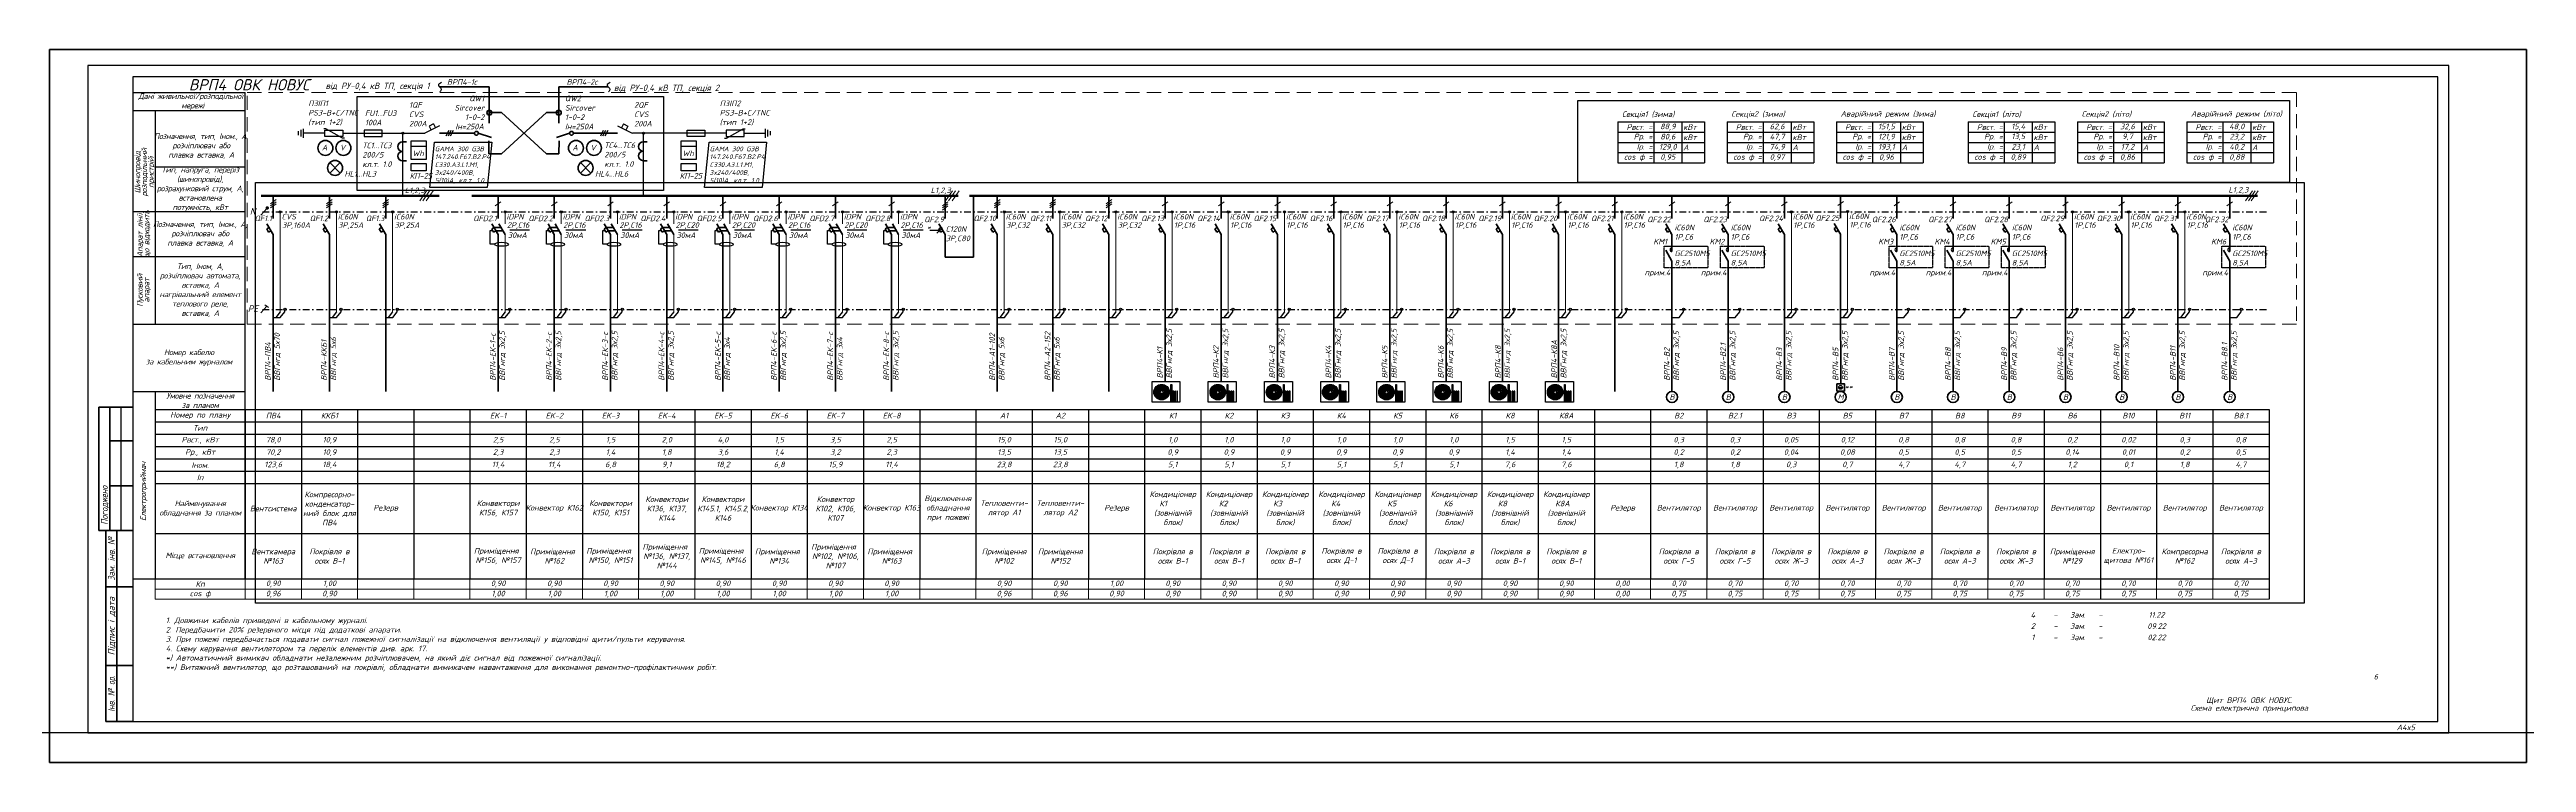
# Model space of a CAD drawing. Header units: millimetres. Extents: x -122434 to 1506205, y -201405 to 386015.
# Drawn here: x 185000 to 295146, y 153284 to 185011 of the extents above; entities that cross this region are included whole.
import ezdxf
from ezdxf.enums import TextEntityAlignment as Align

# ---------------------------------------------------------------- set-up
doc = ezdxf.new("R2010")
doc.units = ezdxf.units.MM
for name, pattern in [('DASHDOTX2', [2, 1, -0.5, 0, -0.5]), ('DASHED', [9.525, 6.35, -3.175]), ('DASHED2', [4.5, 3, -1.5])]:
    doc.linetypes.add(name, pattern=pattern)
doc.layers.get('Defpoints').update_dxf_attribs({"color": 4})
for name, color, linetype in [('Cхема', 7, 'Continuous'), ('E_Зміни', 7, 'Continuous'), ('Схема', 7, 'Continuous')]:
    doc.layers.add(name, color=color, linetype=linetype)
doc.layers.add('Маркування електро ліній', color=7, linetype='Continuous', lineweight=18)
doc.styles.add('GOST 2.304', font='isocpeui.ttf')
doc.styles.add('ICO', font='isocpeui.ttf')
doc.styles.get("Standard").update_dxf_attribs({"font": 'arial.ttf'})
doc.styles.add('ГОСТ 2.304', font='isocpeui.ttf')
doc.styles.add('СГЕНЕРИР_СТИЛЬ_7', font='isocpeui.ttf')
doc.dimstyles.new('М150', dxfattribs={"dimscale": 1, "dimtxt": 2.5, "dimasz": 2.5, "dimexe": 0, "dimexo": 2.5, "dimgap": 1, "dimtad": 1, "dimlfac": 150, "dimtxsty": 'Standard', "dimblk": 'OBLIQUE', "dimcen": 2.5, "dimadec": 0, "dimazin": 0, "dimtfac": 1, "dimtmove": 0, "dimatfit": 3, "dimldrblk": 'OBLIQUE', "dimfxl": 1, "dimarcsym": 0})

# ---------------------------------------------------------------- blocks, each defined once
blk = doc.blocks.new('*T54')
at = {"color": 0, "lineweight": -2, "transparency": 16777216}
for p, q in [((0, 0), (4000, 0)), ((0, 0), (0, -7540)), ((4000, 0), (4000, -2200)), ((9000, 0), (9000, -7540)), ((11500, 0), (11500, -7540)), ((14000, 0), (14000, -2200)), ((16500, 0), (16500, -7540)), ((19000, 0), (19000, -7540)), ((21500, 0), (21500, -7540)), ((24000, 0), (24000, -7540)), ((26500, 0), (26500, -7540)), ((29000, 0), (29000, -7540)), ((31500, 0), (31500, -7540)), ((34000, 0), (34000, -7540)), ((66500, 0), (66500, -7540)), ((69000, 0), (69000, -3300)), ((71500, 0), (71500, -3300)), ((74000, 0), (74000, -3300)), ((76500, 0), (76500, -3300)), ((79000, 0), (79000, -3300)), ((81500, 0), (81500, -3300)), ((84000, 0), (84000, -3300)), ((86500, 0), (86500, -3300)), ((89000, 0), (89000, -3300)), ((91500, 0), (91500, -3300)), ((94000, 0), (94000, -3300)), ((0, -550), (94000, -550)), ((0, -1100), (21500, -1100)), ((6500, -550), (6500, -2200)), ((24000, -1100), (94000, -1100)), ((36500, -550), (36500, -7540)), ((39000, -550), (39000, -3300)), ((41500, -550), (41500, -7540)), ((44000, -550), (44000, -7540)), ((46500, -550), (46500, -3300)), ((49000, -550), (49000, -3300)), ((51500, -550), (51500, -3300)), ((54000, -550), (54000, -3300)), ((56500, -550), (56500, -3300)), ((59000, -550), (59000, -3300)), ((61500, -550), (61500, -3300)), ((64000, -550), (64000, -3300)), ((0, -1650), (94000, -1650)), ((0, -2200), (4000, -2200)), ((11500, -2200), (34000, -2200)), ((44000, -2200), (94000, -2200)), ((0, -2750), (4000, -2750)), ((0, -3300), (94000, -3300)), ((4000, -3300), (4000, -7540)), ((6500, -2750), (6500, -3300)), ((14000, -2750), (14000, -7540)), ((64000, -2750), (66500, -2750)), ((0, -5515), (69000, -5515)), ((6500, -5515), (6500, -7540)), ((39000, -5515), (39000, -7540)), ((46500, -5515), (46500, -7540)), ((49000, -5515), (49000, -7540)), ((51500, -5515), (51500, -7540)), ((54000, -5515), (54000, -7540)), ((56500, -5515), (56500, -7540)), ((59000, -5515), (59000, -7540)), ((61500, -5515), (61500, -7540)), ((64000, -5515), (64000, -7540)), ((69000, -5515), (69000, -7540)), ((71500, -5515), (94000, -5515)), ((71500, -5515), (71500, -7540)), ((74000, -5515), (74000, -7540)), ((76500, -5515), (76500, -7540)), ((79000, -5515), (79000, -7540)), ((81500, -5515), (81500, -7540)), ((84000, -5515), (84000, -7540)), ((86500, -5515), (86500, -7540)), ((89000, -5515), (89000, -7540)), ((91500, -5515), (91500, -7540)), ((94000, -5515), (94000, -7540)), ((0, -7540), (94000, -7540))]:
    blk.add_line(p, q, dxfattribs=at)
at = {"color": 0, "linetype": 'ByBlock', "lineweight": -2, "transparency": 16777216}
for p, q in [((4000, 0), (94000, 0)), ((6500, 0), (6500, -550)), ((36500, 0), (36500, -550)), ((39000, 0), (39000, -550)), ((41500, 0), (41500, -550)), ((44000, 0), (44000, -550)), ((46500, 0), (46500, -550)), ((49000, 0), (49000, -550)), ((51500, 0), (51500, -550)), ((54000, 0), (54000, -550)), ((56500, 0), (56500, -550)), ((59000, 0), (59000, -550)), ((61500, 0), (61500, -550)), ((64000, 0), (64000, -550)), ((21500, -1100), (24000, -1100)), ((4000, -2200), (11500, -2200)), ((4000, -2200), (4000, -3300)), ((6500, -2200), (6500, -2750)), ((14000, -2200), (14000, -2750)), ((34000, -2200), (44000, -2200)), ((4000, -2750), (64000, -2750)), ((6500, -3300), (6500, -5515)), ((39000, -3300), (39000, -5515)), ((46500, -3300), (46500, -5515)), ((49000, -3300), (49000, -5515)), ((51500, -3300), (51500, -5515)), ((54000, -3300), (54000, -5515)), ((56500, -3300), (56500, -5515)), ((59000, -3300), (59000, -5515)), ((61500, -3300), (61500, -5515)), ((64000, -3300), (64000, -5515)), ((66500, -2750), (94000, -2750)), ((69000, -3300), (69000, -5515)), ((71500, -3300), (71500, -5515)), ((74000, -3300), (74000, -5515)), ((76500, -3300), (76500, -5515)), ((79000, -3300), (79000, -5515)), ((81500, -3300), (81500, -5515)), ((84000, -3300), (84000, -5515)), ((86500, -3300), (86500, -5515)), ((89000, -3300), (89000, -5515)), ((91500, -3300), (91500, -5515)), ((94000, -3300), (94000, -5515)), ((69000, -5515), (71500, -5515)), ((86500, -7540), (86500, -8447)), ((94000, -7540), (94000, -8447))]:
    blk.add_line(p, q, dxfattribs=at)
at = {"layer": 'Defpoints', "color": 8, "linetype": 'ByBlock', "lineweight": 0, "transparency": 16777216}
for p, q in [((0, -7540), (0, -8447)), ((4000, -7540), (4000, -8447)), ((6500, -7540), (6500, -8447)), ((9000, -7540), (9000, -8447)), ((11500, -7540), (11500, -8447)), ((14000, -7540), (14000, -8447)), ((16500, -7540), (16500, -8447)), ((19000, -7540), (19000, -8447)), ((21500, -7540), (21500, -8447)), ((24000, -7540), (24000, -8447)), ((26500, -7540), (26500, -8447)), ((29000, -7540), (29000, -8447)), ((31500, -7540), (31500, -8447)), ((34000, -7540), (34000, -8447)), ((36500, -7540), (36500, -8447)), ((39000, -7540), (39000, -8447)), ((41500, -7540), (41500, -8447)), ((44000, -7540), (44000, -8447)), ((46500, -7540), (46500, -8447)), ((49000, -7540), (49000, -8447)), ((51500, -7540), (51500, -8447)), ((54000, -7540), (54000, -8447)), ((56500, -7540), (56500, -8447)), ((59000, -7540), (59000, -8447)), ((61500, -7540), (61500, -8447)), ((64000, -7540), (64000, -8447)), ((66500, -7540), (66500, -8447)), ((69000, -7540), (69000, -8447)), ((71500, -7540), (71500, -8447)), ((74000, -7540), (74000, -8447)), ((76500, -7540), (76500, -8447)), ((79000, -7540), (79000, -8447)), ((81500, -7540), (81500, -8447)), ((84000, -7540), (84000, -8447)), ((89000, -7540), (89000, -8447)), ((91500, -7540), (91500, -8447)), ((0, -7994), (94000, -7994)), ((0, -8447), (94000, -8447))]:
    blk.add_line(p, q, dxfattribs=at)
at = {"color": 0, "transparency": 16777216, "char_height": 250, "attachment_point": 5, "style": 'ГОСТ 2.304'}
for s, insert, width in [('Номер по плану', (2000, -275), 3880), ('Тип', (2000, -825), 3880), ('ПВ4', (5250, -275), 2380), ('ККБ1', (7750, -275), 2380), ('EK-1', (15250, -275), 2380), ('EK-2', (17750, -275), 2380), ('EK-3', (20250, -275), 2380), ('EK-4', (22750, -275), 2380), ('EK-5', (25250, -275), 2380), ('EK-6', (27750, -275), 2380), ('EK-7', (30250, -275), 2380), ('EK-8', (32750, -275), 2380), ('А1', (37750, -275), 2380), ('А2', (40250, -275), 2380), ('К1', (45250, -275), 2380), ('К2', (47750, -275), 2380), ('К3', (50250, -275), 2380), ('К4', (52750, -275), 2380), ('К5', (55250, -275), 2380), ('К6', (57750, -275), 2380), ('К8', (60250, -275), 2380), ('К8А', (62750, -275), 2380), ('В2', (67750, -275), 2380), ('В2.1', (70250, -275), 2380), ('В3', (72750, -275), 2380), ('В5', (75250, -275), 2380), ('В7', (77750, -275), 2380), ('В8', (80250, -275), 2380), ('В9', (82750, -275), 2380), ('В6', (85250, -275), 2380), ('В10', (87750, -275), 2380), ('В11', (90250, -275), 2380), ('В8.1', (92750, -275), 2380), ('Рвст., кВт', (2000, -1375), 3880), ('Рр., кВт', (2000, -1925), 3880), ('78,0', (5250, -1375), 2380), ('70,2', (5250, -1925), 2380), ('10,9', (7750, -1375), 2380), ('10,9', (7750, -1925), 2380), ('2,5', (15250, -1375), 2380), ('2,3', (15250, -1925), 2380), ('2,5', (17750, -1375), 2380), ('2,3', (17750, -1925), 2380), ('1,4', (20250, -1925), 2380), ('1,5', (20250, -1375), 2380), ('2,0', (22750, -1375), 2380), ('1,8', (22750, -1925), 2380), ('3,6', (25250, -1925), 2380), ('4,0', (25250, -1375), 2380), ('1,4', (27750, -1925), 2380), ('1,5', (27750, -1375), 2380), ('3,5', (30250, -1375), 2380), ('3,2', (30250, -1925), 2380), ('2,5', (32750, -1375), 2380), ('2,3', (32750, -1925), 2380), ('13,5', (37750, -1925), 2380), ('15,0', (37750, -1375), 2380), ('13,5', (40250, -1925), 2380), ('15,0', (40250, -1375), 2380), ('0,9', (45250, -1925), 2380), ('1,0', (45250, -1375), 2380), ('0,9', (47750, -1925), 2380), ('1,0', (47750, -1375), 2380), ('0,9', (50250, -1925), 2380), ('1,0', (50250, -1375), 2380), ('0,9', (52750, -1925), 2380), ('1,0', (52750, -1375), 2380), ('0,9', (55250, -1925), 2380), ('1,0', (55250, -1375), 2380), ('0,9', (57750, -1925), 2380), ('1,0', (57750, -1375), 2380), ('1,4', (60250, -1925), 2380), ('1,5', (60250, -1375), 2380), ('1,4', (62750, -1925), 2380), ('1,5', (62750, -1375), 2380), ('0,3', (67750, -1375), 2380), ('0,2', (67750, -1925), 2380), ('0,3', (70250, -1375), 2380), ('0,2', (70250, -1925), 2380), ('0,04', (72750, -1925), 2380), ('0,05', (72750, -1375), 2380), ('0,08', (75250, -1925), 2380), ('0,12', (75250, -1375), 2380), ('0,8', (77750, -1375), 2380), ('0,5', (77750, -1925), 2380), ('0,8', (80250, -1375), 2380), ('0,5', (80250, -1925), 2380), ('0,8', (82750, -1375), 2380), ('0,5', (82750, -1925), 2380), ('0,14', (85250, -1925), 2380), ('0,2', (85250, -1375), 2380), ('0,02', (87750, -1375), 2380), ('0,01', (87750, -1925), 2380), ('0,3', (90250, -1375), 2380), ('0,2', (90250, -1925), 2380), ('0,8', (92750, -1375), 2380), ('0,5', (92750, -1925), 2380), ('Іном.', (2000, -2475), 3880), ('Іп', (2000, -3025), 3880), ('123,6', (5250, -2475), 2380), ('18,4', (7750, -2475), 2380), ('11,4', (15250, -2475), 2380), ('11,4', (17750, -2475), 2380), ('6,8', (20250, -2475), 2380), ('9,1', (22750, -2475), 2380), ('18,2', (25250, -2475), 2380), ('6,8', (27750, -2475), 2380), ('15,9', (30250, -2475), 2380), ('11,4', (32750, -2475), 2380), ('23,8', (37750, -2475), 2380), ('23,8', (40250, -2475), 2380), ('5,1', (45250, -2475), 2380), ('5,1', (47750, -2475), 2380), ('5,1', (50250, -2475), 2380), ('5,1', (52750, -2475), 2380), ('5,1', (55250, -2475), 2380), ('5,1', (57750, -2475), 2380), ('7,6', (60250, -2475), 2380), ('7,6', (62750, -2475), 2380), ('1,8', (67750, -2475), 2380), ('1,8', (70250, -2475), 2380), ('0,3', (72750, -2475), 2380), ('0,7', (75250, -2475), 2380), ('4,7', (77750, -2475), 2380), ('4,7', (80250, -2475), 2380), ('4,7', (82750, -2475), 2380), ('1,2', (85250, -2475), 2380), ('0,1', (87750, -2475), 2380), ('1,8', (90250, -2475), 2380), ('4,7', (92750, -2475), 2380), ('{\\T0.95;\\C7;Найменування обладнання за планом}', (2000, -4408), 3880), ('Вентсистема', (5250, -4408), 2380), ('Компресорно- конденсатор- ний блок для ПВ4', (7750, -4408), 2380), ('Резерв', (10250, -4408), 2380), ('Конвектори {\\C256;К156, К157}', (15250, -4408), 2380), ('Конвектор К162', (17750, -4408), 2380), ('Конвектори К150, К151', (20250, -4408), 2380), ('Конвектори К136, К137, К144', (22750, -4408), 2380), ('Конвектори К145.1, К145.2, К146', (25250, -4408), 2380), ('Конвектор К134', (27750, -4408), 2380), ('Конвектор К102, К106, К107', (30250, -4408), 2380), ('Конвектор К163', (32750, -4408), 2380), ('Відключення обладнання при пожежі', (35250, -4408), 2380), ('Тепловенти- лятор А1', (37750, -4408), 2380), ('Тепловенти- лятор А2', (40250, -4408), 2380), ('Резерв', (42750, -4408), 2380), ('Кондиціонер К1      (зовнішній блок)', (45250, -4408), 2380), ('Кондиціонер К2    (зовнішній блок)', (47750, -4408), 2380), ('Кондиціонер К3     (зовнішній блок)', (50250, -4408), 2380), ('Кондиціонер К4    (зовнішній блок)', (52750, -4408), 2380), ('Кондиціонер К5    (зовнішній блок)', (55250, -4408), 2380), ('Кондиціонер К6    (зовнішній блок)', (57750, -4408), 2380), ('Кондиціонер К8     (зовнішній блок)', (60250, -4408), 2380), ('Кондиціонер К8А   (зовнішній блок)', (62750, -4408), 2380), ('Резерв', (65250, -4408), 2380), ('Вентилятор', (67750, -4408), 2380), ('Вентилятор', (70250, -4408), 2380), ('Вентилятор', (72750, -4408), 2380), ('Вентилятор', (75250, -4408), 2380), ('Вентилятор', (77750, -4408), 2380), ('Вентилятор', (80250, -4408), 2380), ('Вентилятор', (82750, -4408), 2380), ('Вентилятор', (85250, -4408), 2380), ('Вентилятор', (87750, -4408), 2380), ('Вентилятор', (90250, -4408), 2380), ('Вентилятор', (92750, -4408), 2380), ('{\\T0.95;\\C7;Місце встановлення}', (2000, -6528), 3880), ('Венткамера №163', (5250, -6528), 2380), ('Покрівля в осях В-1', (7750, -6528), 2380), ('Приміщення  №156, №157', (15250, -6528), 2380), ('Приміщення  №162', (17750, -6528), 2380), ('Приміщення  №150, №151', (20250, -6528), 2380), ('Приміщення  №136, №137, №144', (22750, -6528), 2380), ('Приміщення  №145, №146', (25250, -6528), 2380), ('Приміщення  №134', (27750, -6528), 2380), ('Приміщення  №102, №106, №107', (30250, -6528), 2380), ('Приміщення  №163', (32750, -6528), 2380), ('Приміщення №102', (37750, -6528), 2380), ('Приміщення №152', (40250, -6528), 2380), ('Покрівля в осях В-1', (45250, -6528), 2380), ('Покрівля в осях В-1', (47750, -6528), 2380), ('Покрівля в осях В-1', (50250, -6528), 2380), ('Покрівля в осях Д-1', (52750, -6528), 2380), ('Покрівля в осях Д-1', (55250, -6528), 2380), ('Покрівля в осях А-3', (57750, -6528), 2380), ('Покрівля в осях В-1', (60250, -6528), 2380), ('Покрівля в осях В-1', (62750, -6528), 2380), ('Покрівля в осях Г-5', (67750, -6528), 2380), ('Покрівля в осях Г-5', (70250, -6528), 2380), ('Покрівля в осях Ж-3', (72750, -6528), 2380), ('Покрівля в осях А-3', (75250, -6528), 2380), ('Покрівля в осях Ж-3', (77750, -6528), 2380), ('Покрівля в осях А-3', (80250, -6528), 2380), ('Покрівля в осях Ж-3', (82750, -6528), 2380), ('Приміщення №129', (85250, -6528), 2380), ('Електро- щитова №161', (87750, -6528), 2380), ('Компресорна №162', (90250, -6528), 2380), ('Покрівля в осях А-3', (92750, -6528), 2380)]:
    blk.add_mtext(s, dxfattribs=dict(at, insert=insert, width=width))
at = {"color": 7, "true_color": 0xffffff, "transparency": 16777216, "char_height": 250, "attachment_point": 5, "style": 'ГОСТ 2.304'}
for s, insert, width in [('Кп', (2000, -7767), 3880), ('0,90', (5250, -7767), 2380), ('1,00', (7750, -7767), 2380), ('0,90', (15250, -7767), 2380), ('0,90', (17750, -7767), 2380), ('0,90', (20250, -7767), 2380), ('0,90', (22750, -7767), 2380), ('0,90', (25250, -7767), 2380), ('0,90', (27750, -7767), 2380), ('0,90', (30250, -7767), 2380), ('0,90', (32750, -7767), 2380), ('0,90', (37750, -7767), 2380), ('0,90', (40250, -7767), 2380), ('1,00', (42750, -7767), 2380), ('0,90', (45250, -7767), 2380), ('0,90', (47750, -7767), 2380), ('0,90', (50250, -7767), 2380), ('0,90', (52750, -7767), 2380), ('0,90', (55250, -7767), 2380), ('0,90', (57750, -7767), 2380), ('0,90', (60250, -7767), 2380), ('0,90', (62750, -7767), 2380), ('0,00', (65250, -7767), 2380), ('0,70', (67750, -7767), 2380), ('0,70', (70250, -7767), 2380), ('0,70', (72750, -7767), 2380), ('0,70', (75250, -7767), 2380), ('0,70', (77750, -7767), 2380), ('0,70', (80250, -7767), 2380), ('0,70', (82750, -7767), 2380), ('0,70', (85250, -7767), 2380), ('0,70', (87750, -7767), 2380), ('0,70', (90250, -7767), 2380), ('0,70', (92750, -7767), 2380), ('cos ф', (2000, -8220), 3880), ('0,96', (5250, -8220), 2380), ('0,90', (7750, -8220), 2380), ('1,00', (15250, -8220), 2380), ('1,00', (17750, -8220), 2380), ('1,00', (20250, -8220), 2380), ('1,00', (22750, -8220), 2380), ('1,00', (25250, -8220), 2380), ('1,00', (27750, -8220), 2380), ('1,00', (30250, -8220), 2380), ('1,00', (32750, -8220), 2380), ('0,96', (37750, -8220), 2380), ('0,96', (40250, -8220), 2380), ('0,90', (42750, -8220), 2380), ('0,90', (45250, -8220), 2380), ('0,90', (47750, -8220), 2380), ('0,90', (50250, -8220), 2380), ('0,90', (52750, -8220), 2380), ('0,90', (55250, -8220), 2380), ('0,90', (57750, -8220), 2380), ('0,90', (60250, -8220), 2380), ('0,90', (62750, -8220), 2380), ('0,00', (65250, -8220), 2380), ('0,75', (67750, -8220), 2380), ('0,75', (70250, -8220), 2380), ('0,75', (72750, -8220), 2380), ('0,75', (75250, -8220), 2380), ('0,75', (77750, -8220), 2380), ('0,75', (80250, -8220), 2380), ('0,75', (82750, -8220), 2380), ('0,75', (85250, -8220), 2380), ('0,75', (87750, -8220), 2380), ('0,75', (90250, -8220), 2380), ('0,75', (92750, -8220), 2380)]:
    blk.add_mtext(s, dxfattribs=dict(at, insert=insert, width=width))
blk = doc.blocks.new('*U159')
at = {"color": 0, "lineweight": 40}
for p, q in [((0, 0), (0, -1005)), ((-284, -1468), (-180, -1408)), ((-204, -1607), (-284, -1468)), ((0, -1720), (-280, -1240)), ((-100, -1547), (-204, -1607)), ((-181, -1409), (130, -1409)), ((-100, -1547), (210, -1547)), ((311, -1720), (31, -1240))]:
    blk.add_line(p, q, dxfattribs=at)
at = {"color": 0, "lineweight": 13}
blk.add_line((-124, -441), (124, -256), dxfattribs=at)
at = {"color": 0, "lineweight": 9}
for p, q in [((311, -711), (311, -1240)), ((311, -2461), (311, -1720)), ((311, -2941), (311, -2461)), ((311, -5151), (311, -2941))]:
    blk.add_line(p, q, dxfattribs=at)
at = {"lineweight": 40}
for p, q in [((0, -1720), (0, -2226)), ((0, -2226), (0, -2941)), ((0, -2941), (0, -4529))]:
    blk.add_line(p, q, dxfattribs=at)
blk.add_line((516, -1512), (1402, -1512))
at = {"color": 0}
blk.add_lwpolyline([(-151, -2149), (-346, -2149), (-346, -1537), (-244, -1537)], dxfattribs=at)
blk.add_circle((311, -711), 46.3, dxfattribs=at)
blk.add_ellipse((153, -2149), major_axis=(-304, 0), ratio=0.2933597, dxfattribs=at)
at = {"color": 0, "lineweight": 40}
blk.add_point((-37, -1659), dxfattribs=at)
at = {"style": 'ГОСТ 2.304'}
blk.add_attdef('QF', text='', height=250, dxfattribs=at).set_placement((-61, -997), align=Align.MIDDLE_RIGHT)
at = {"lineweight": 50, "style": 'ГОСТ 2.304'}
for tag, p in [('ТYPE', (369, -1046)), ('CURRENT', (391, -1419)), ('D_CURRENT', (432, -1871))]:
    blk.add_attdef(tag, p, '', height=250, dxfattribs=at)
blk = doc.blocks.new('*U160')
at = {"color": 0, "lineweight": 40}
for p, q in [((0, 0), (0, -1005)), ((-284, -1468), (-180, -1408)), ((-204, -1607), (-284, -1468)), ((0, -1720), (-280, -1240)), ((-100, -1547), (-204, -1607))]:
    blk.add_line(p, q, dxfattribs=at)
at = {"color": 0, "lineweight": 13}
for p, q in [((-124, -348), (124, -163)), ((-124, -441), (124, -256)), ((-124, -533), (124, -348))]:
    blk.add_line(p, q, dxfattribs=at)
at = {"color": 0, "lineweight": 9}
for p, q in [((311, -711), (311, -1240)), ((311, -1240), (311, -1720)), ((311, -2461), (311, -1720)), ((311, -2941), (311, -2461)), ((311, -5151), (311, -2941))]:
    blk.add_line(p, q, dxfattribs=at)
at = {"lineweight": 40}
for p, q in [((0, -1720), (0, -2226)), ((0, -2226), (0, -2941)), ((0, -2941), (0, -4529))]:
    blk.add_line(p, q, dxfattribs=at)
at = {"color": 0}
blk.add_circle((311, -711), 46.3, dxfattribs=at)
at = {"color": 0, "lineweight": 40}
blk.add_point((-37, -1659), dxfattribs=at)
at = {"style": 'ГОСТ 2.304'}
blk.add_attdef('QF', text='', height=250, dxfattribs=at).set_placement((-61, -997), align=Align.MIDDLE_RIGHT)
at = {"lineweight": 50, "style": 'ГОСТ 2.304'}
for tag, p in [('ТYPE', (369, -1046)), ('CURRENT', (391, -1419))]:
    blk.add_attdef(tag, p, '', height=250, dxfattribs=at)
blk = doc.blocks.new('*T55')
at = {"color": 0, "lineweight": -2, "transparency": 16777216}
for p, q in [((0, 0), (1600, 0)), ((0, 0), (0, -1813)), ((1600, 0), (1600, -1813)), ((2850, 0), (3860, 0)), ((2850, 0), (2850, -1813)), ((3860, 0), (3860, -1813)), ((0, -453), (3860, -453)), ((0, -907), (3860, -907)), ((0, -1360), (3860, -1360)), ((0, -1813), (3860, -1813))]:
    blk.add_line(p, q, dxfattribs=at)
at = {"color": 0, "linetype": 'ByBlock', "lineweight": -2, "transparency": 16777216}
blk.add_line((1600, 0), (2850, 0), dxfattribs=at)
at = {"color": 0, "transparency": 16777216, "char_height": 250, "style": 'ГОСТ 2.304'}
for s, insert, width, attachment_point in [('Рвст. =', (1540, -227), 1480, 6), ('Рр. =', (1540, -680), 1480, 6), ('Ір. =', (1540, -1133), 1480, 6), ('129,0', (2225, -1133), 1130, 5), ('88,9', (2225, -227), 1130, 5), ('80,6', (2225, -680), 1130, 5), ('А', (2910, -1133), 890, 4), ('кВт', (2910, -227), 890, 4), ('кВт', (2910, -680), 890, 4), ('сos ф =', (1540, -1587), 1480, 6), ('0,95', (2225, -1587), 1130, 5)]:
    blk.add_mtext(s, dxfattribs=dict(at, insert=insert, width=width, attachment_point=attachment_point))
blk = doc.blocks.new('*T56')
at = {"color": 0, "lineweight": -2, "transparency": 16777216}
for p, q in [((0, 0), (1600, 0)), ((0, 0), (0, -1813)), ((1600, 0), (1600, -1813)), ((2850, 0), (3860, 0)), ((2850, 0), (2850, -1813)), ((3860, 0), (3860, -1813)), ((0, -453), (3860, -453)), ((0, -907), (3860, -907)), ((0, -1360), (3860, -1360)), ((0, -1813), (3860, -1813))]:
    blk.add_line(p, q, dxfattribs=at)
at = {"color": 0, "linetype": 'ByBlock', "lineweight": -2, "transparency": 16777216}
blk.add_line((1600, 0), (2850, 0), dxfattribs=at)
at = {"color": 0, "transparency": 16777216, "char_height": 250, "style": 'ГОСТ 2.304'}
for s, insert, width, attachment_point in [('Рвст. =', (1540, -227), 1480, 6), ('Рр. =', (1540, -680), 1480, 6), ('Ір. =', (1540, -1133), 1480, 6), ('47,7', (2225, -680), 1130, 5), ('62,6', (2225, -227), 1130, 5), ('74,9', (2225, -1133), 1130, 5), ('А', (2910, -1133), 890, 4), ('кВт', (2910, -227), 890, 4), ('кВт', (2910, -680), 890, 4), ('сos ф =', (1540, -1587), 1480, 6), ('0,97', (2225, -1587), 1130, 5)]:
    blk.add_mtext(s, dxfattribs=dict(at, insert=insert, width=width, attachment_point=attachment_point))
blk = doc.blocks.new('*T57')
at = {"color": 0, "lineweight": -2, "transparency": 16777216}
for p, q in [((0, 0), (1600, 0)), ((0, 0), (0, -1813)), ((1600, 0), (1600, -1813)), ((2850, 0), (3860, 0)), ((2850, 0), (2850, -1813)), ((3860, 0), (3860, -1813)), ((0, -453), (3860, -453)), ((0, -907), (3860, -907)), ((0, -1360), (3860, -1360)), ((0, -1813), (3860, -1813))]:
    blk.add_line(p, q, dxfattribs=at)
at = {"color": 0, "linetype": 'ByBlock', "lineweight": -2, "transparency": 16777216}
blk.add_line((1600, 0), (2850, 0), dxfattribs=at)
at = {"color": 0, "transparency": 16777216, "char_height": 250, "style": 'ГОСТ 2.304'}
for s, insert, width, attachment_point in [('Рвст. =', (1540, -227), 1480, 6), ('Рр. =', (1540, -680), 1480, 6), ('Ір. =', (1540, -1133), 1480, 6), ('151,5', (2225, -227), 1130, 5), ('193,1', (2225, -1133), 1130, 5), ('121,9', (2225, -680), 1130, 5), ('А', (2910, -1133), 890, 4), ('кВт', (2910, -227), 890, 4), ('кВт', (2910, -680), 890, 4), ('сos ф =', (1540, -1587), 1480, 6), ('0,96', (2225, -1587), 1130, 5)]:
    blk.add_mtext(s, dxfattribs=dict(at, insert=insert, width=width, attachment_point=attachment_point))
blk = doc.blocks.new('*T58')
at = {"color": 0, "lineweight": -2, "transparency": 16777216}
for p, q in [((0, 0), (1600, 0)), ((0, 0), (0, -1813)), ((1600, 0), (1600, -1813)), ((2850, 0), (3860, 0)), ((2850, 0), (2850, -1360)), ((3860, 0), (3860, -1813)), ((0, -453), (3860, -453)), ((0, -907), (3860, -907)), ((0, -1360), (3860, -1360)), ((0, -1813), (3860, -1813))]:
    blk.add_line(p, q, dxfattribs=at)
at = {"color": 0, "linetype": 'ByBlock', "lineweight": -2, "transparency": 16777216}
for p, q in [((1600, 0), (2850, 0)), ((2850, -1360), (2850, -1813))]:
    blk.add_line(p, q, dxfattribs=at)
at = {"color": 0, "transparency": 16777216, "char_height": 250, "style": 'ГОСТ 2.304'}
for s, insert, width, attachment_point in [('Рвст. =', (1540, -227), 1480, 6), ('Рр. =', (1540, -680), 1480, 6), ('Ір. =', (1540, -1133), 1480, 6), ('23,1', (2225, -1133), 1130, 5), ('15,4', (2225, -227), 1130, 5), ('13,5', (2225, -513), 1130, 2), ('А', (2910, -1133), 890, 4), ('кВт', (2910, -227), 890, 4), ('кВт', (2910, -680), 890, 4), ('сos ф =', (1540, -1587), 1480, 6), ('0,89', (2225, -1587), 1130, 5)]:
    blk.add_mtext(s, dxfattribs=dict(at, insert=insert, width=width, attachment_point=attachment_point))
blk = doc.blocks.new('*T59')
at = {"color": 0, "lineweight": -2, "transparency": 16777216}
for p, q in [((0, 0), (1600, 0)), ((0, 0), (0, -1813)), ((1600, 0), (1600, -1813)), ((2850, 0), (3860, 0)), ((2850, 0), (2850, -1813)), ((3860, 0), (3860, -1813)), ((0, -453), (3860, -453)), ((0, -907), (3860, -907)), ((0, -1360), (3860, -1360)), ((0, -1813), (3860, -1813))]:
    blk.add_line(p, q, dxfattribs=at)
at = {"color": 0, "linetype": 'ByBlock', "lineweight": -2, "transparency": 16777216}
blk.add_line((1600, 0), (2850, 0), dxfattribs=at)
at = {"color": 0, "transparency": 16777216, "char_height": 250, "style": 'ГОСТ 2.304'}
for s, insert, width, attachment_point in [('Рвст. =', (1540, -227), 1480, 6), ('Рр. =', (1540, -680), 1480, 6), ('Ір. =', (1540, -1133), 1480, 6), ('32,6', (2225, -227), 1130, 5), ('17,2', (2225, -1133), 1130, 5), ('9,7', (2225, -513), 1130, 2), ('А', (2910, -1133), 890, 4), ('кВт', (2910, -227), 890, 4), ('кВт', (2910, -680), 890, 4), ('сos ф =', (1540, -1587), 1480, 6), ('0,86', (2225, -1587), 1130, 5)]:
    blk.add_mtext(s, dxfattribs=dict(at, insert=insert, width=width, attachment_point=attachment_point))
blk = doc.blocks.new('*T60')
at = {"color": 0, "lineweight": -2, "transparency": 16777216}
for p, q in [((0, 0), (1600, 0)), ((0, 0), (0, -1813)), ((1600, 0), (1600, -1813)), ((2850, 0), (3860, 0)), ((2850, 0), (2850, -1813)), ((3860, 0), (3860, -1813)), ((0, -453), (3860, -453)), ((0, -907), (3860, -907)), ((0, -1360), (3860, -1360)), ((0, -1813), (3860, -1813))]:
    blk.add_line(p, q, dxfattribs=at)
at = {"color": 0, "linetype": 'ByBlock', "lineweight": -2, "transparency": 16777216}
blk.add_line((1600, 0), (2850, 0), dxfattribs=at)
at = {"color": 0, "transparency": 16777216, "char_height": 250, "style": 'ГОСТ 2.304'}
for s, insert, width, attachment_point in [('Рвст. =', (1540, -227), 1480, 6), ('Рр. =', (1540, -680), 1480, 6), ('Ір. =', (1540, -1133), 1480, 6), ('48,0', (2225, -227), 1130, 5), ('23,2', (2225, -680), 1130, 5), ('40,2', (2225, -1133), 1130, 5), ('А', (2910, -1133), 890, 4), ('кВт', (2910, -227), 890, 4), ('кВт', (2910, -680), 890, 4), ('сos ф =', (1540, -1587), 1480, 6), ('0,88', (2225, -1587), 1130, 5)]:
    blk.add_mtext(s, dxfattribs=dict(at, insert=insert, width=width, attachment_point=attachment_point))
blk = doc.blocks.new('_Oblique')
at = {"color": 0, "linetype": 'ByBlock', "lineweight": -2}
blk.add_line((-0.5, -0.5), (0.5, 0.5), dxfattribs=at)
blk = doc.blocks.new('*U161')
at = {"color": 0, "lineweight": 40}
for p, q in [((0, 0), (0, -1005)), ((-284, -1468), (-180, -1408)), ((-204, -1607), (-284, -1468)), ((0, -1720), (-280, -1240)), ((-100, -1547), (-204, -1607))]:
    blk.add_line(p, q, dxfattribs=at)
at = {"color": 0, "lineweight": 13}
blk.add_line((-124, -441), (124, -256), dxfattribs=at)
at = {"color": 0, "lineweight": 9}
for p, q in [((311, -711), (311, -1240)), ((311, -1240), (311, -1720)), ((311, -2461), (311, -1720)), ((311, -2941), (311, -2461)), ((311, -5151), (311, -2941))]:
    blk.add_line(p, q, dxfattribs=at)
at = {"lineweight": 40}
for p, q in [((0, -1720), (0, -2226)), ((0, -2226), (0, -2941)), ((0, -2941), (0, -4529))]:
    blk.add_line(p, q, dxfattribs=at)
at = {"color": 0}
blk.add_circle((311, -711), 46.3, dxfattribs=at)
at = {"color": 0, "lineweight": 40}
blk.add_point((-37, -1659), dxfattribs=at)
at = {"style": 'ГОСТ 2.304'}
blk.add_attdef('QF', text='', height=250, dxfattribs=at).set_placement((-61, -997), align=Align.MIDDLE_RIGHT)
at = {"lineweight": 50, "style": 'ГОСТ 2.304'}
for tag, p in [('ТYPE', (369, -1046)), ('CURRENT', (391, -1419))]:
    blk.add_attdef(tag, p, '', height=250, dxfattribs=at)
blk = doc.blocks.new('Рамка А4х5')
at = {"lineweight": 40}
for p, q in [((4.9, 90), (4.9, 145)), ((4.9, 145), (19.9, 145)), ((9.9, 145), (9.9, 90)), ((9.9, 130), (19.9, 130)), ((9.9, 110), (19.9, 110)), ((19.9, 90), (4.9, 90))]:
    blk.add_line(p, q, dxfattribs=at)
at = {"lineweight": 25}
blk.add_line((14.9, 90), (14.9, 145), dxfattribs=at)
at = {"linetype": 'Continuous', "lineweight": 60}
for p, q in [((8, 5), (8, 90)), ((8, 90), (20, 90)), ((13, 5), (13, 90)), ((8, 65), (20, 65)), ((8, 30), (20, 30)), ((20, 5), (8, 5))]:
    blk.add_line(p, q, dxfattribs=at)
at = {"lineweight": 30, "ltscale": 100}
blk.add_lwpolyline([(20, 5), (1045, 5), (1045, 292), (20, 292)], close=True, dxfattribs=at)
at = {"layer": 'Defpoints', "ltscale": 100}
blk.add_lwpolyline([(0, 0), (1050, 0), (1050, 297), (0, 297)], close=True, dxfattribs=at)
at = {"linetype": 'Continuous', "lineweight": 25, "style": 'СГЕНЕРИР_СТИЛЬ_7'}
for s, width, p in [('Погоджено', 0.8, (7.4, 101.3)), ('Зам. інв. №', 0.8, (10.5, 77.5)), ('Інв. № ор.', 0.7, (10.5, 17.5))]:
    blk.add_text(s, height=3, rotation=90, dxfattribs=dict(at, width=width)).set_placement(p, align=Align.MIDDLE_CENTER)
blk.add_text('Підпис і дата', height=3, rotation=90, dxfattribs=at).set_placement((10.5, 47.5), align=Align.MIDDLE_CENTER)
at = {"linetype": 'Continuous', "style": 'ГОСТ 2.304'}
blk.add_text('А4x5', height=2.5, dxfattribs=at).set_placement((1026.8, 1.2))

msp = doc.modelspace()

# ---------------------------------------------------------------- linework, layer by layer
at = {"color": 7, "ltscale": 300}
for p, q in [((188697, 183092), (193697, 183092)), ((188697, 183092), (188697, 161452)), ((193697, 161452), (193697, 183092)), ((188697, 182292), (193697, 182292)), ((189697, 182292), (189697, 177795)), ((189697, 179795), (193697, 179795)), ((188697, 177795), (193697, 177795)), ((189697, 177795), (189697, 175795)), ((188697, 175795), (193697, 175795)), ((189697, 175795), (189697, 172795)), ((188697, 172795), (193697, 172795)), ((188697, 169795), (193697, 169795)), ((188697, 169795), (193697, 169795)), ((189697, 169795), (189697, 168995)), ((188697, 161452), (189697, 161455))]:
    msp.add_line(p, q, dxfattribs=at)
at = {"lineweight": 40, "ltscale": 300}
for p, q in [((204548, 183343), (202345, 183343)), ((209848, 183343), (207644, 183343)), ((194947, 173965), (194947, 169795)), ((197447, 173965), (197447, 169795)), ((199947, 173965), (199947, 169795)), ((204947, 173965), (204947, 169795)), ((207447, 173965), (207447, 169795)), ((209947, 173965), (209947, 169795)), ((212447, 173965), (212447, 169795)), ((214947, 173965), (214947, 169795)), ((217447, 173965), (217447, 169795)), ((219947, 173965), (219947, 169795)), ((222447, 173965), (222447, 169795)), ((227147, 173965), (227147, 169795)), ((229608, 173965), (229608, 169795)), ((232108, 173965), (232108, 169795)), ((234608, 173965), (234608, 170231)), ((237108, 173965), (237108, 170231)), ((239608, 173965), (239608, 170231)), ((242108, 173965), (242108, 170231)), ((244608, 173965), (244608, 170231)), ((247108, 173965), (247108, 170231)), ((249608, 173965), (249608, 170231)), ((252108, 173965), (252108, 170231)), ((254608, 173965), (254608, 169795))]:
    msp.add_line(p, q, dxfattribs=at)
at = {"color": 7, "lineweight": 30, "ltscale": 300}
for p, q in [((197241, 181283), (196298, 181283)), ((197280, 181484), (197191, 181484)), ((198030, 181070), (197280, 181484)), ((198120, 181070), (198030, 181070)), ((198041, 181283), (201691, 181283)), ((201088, 180714), (201748, 180714)), ((215090, 181283), (210917, 181283)), ((213093, 180714), (213753, 180714)), ((215011, 181070), (215101, 181070)), ((215101, 181070), (215851, 181484)), ((215851, 181484), (215940, 181484)), ((215890, 181283), (216833, 181283))]:
    msp.add_line(p, q, dxfattribs=at)
at = {"color": 7, "lineweight": 40, "ltscale": 300}
for p, q in [((200703, 180899), (200867, 180899)), ((211405, 180904), (211570, 180904)), ((200703, 180059), (200873, 180059)), ((211405, 180064), (211575, 180064))]:
    msp.add_line(p, q, dxfattribs=at)
at = {"color": 0, "lineweight": 30, "ltscale": 300}
for p, q in [((200713, 178494), (200713, 181283)), ((202345, 181610), (201691, 181283)), ((202075, 181697), (201881, 181600)), ((201881, 181600), (201970, 181422)), ((202075, 181697), (202164, 181519)), ((210257, 181610), (210911, 181283)), ((210527, 181697), (210438, 181519)), ((210527, 181697), (210721, 181600)), ((210721, 181600), (210632, 181422)), ((211416, 178494), (211416, 181283))]:
    msp.add_line(p, q, dxfattribs=at)
at = {"color": 0, "ltscale": 300}
for p, q in [((202753, 181414), (202622, 181152)), ((202851, 181414), (202720, 181152)), ((202949, 181414), (202818, 181152)), ((209625, 181414), (209494, 181152)), ((209723, 181414), (209592, 181152)), ((209821, 181414), (209690, 181152)), ((194938, 173084), (195262, 173084)), ((195258, 173343), (195061, 173084)), ((195262, 173084), (195464, 173344)), ((195464, 173344), (195464, 173444)), ((197438, 173084), (197762, 173084)), ((197758, 173343), (197561, 173084)), ((197762, 173084), (197964, 173344)), ((197964, 173344), (197964, 173444)), ((199938, 173084), (200262, 173084)), ((200258, 173343), (200061, 173084)), ((200262, 173084), (200464, 173344)), ((200464, 173344), (200464, 173444)), ((204938, 173084), (205262, 173084)), ((205258, 173343), (205061, 173084)), ((205262, 173084), (205464, 173344)), ((205464, 173344), (205464, 173444)), ((207438, 173084), (207762, 173084)), ((207758, 173343), (207561, 173084)), ((207762, 173084), (207964, 173344)), ((207964, 173344), (207964, 173444)), ((209938, 173084), (210262, 173084)), ((210258, 173343), (210061, 173084)), ((210262, 173084), (210464, 173344)), ((210464, 173344), (210464, 173444)), ((212438, 173084), (212762, 173084)), ((212758, 173343), (212561, 173084)), ((212762, 173084), (212964, 173344)), ((212964, 173344), (212964, 173444)), ((214938, 173084), (215262, 173084)), ((215258, 173343), (215061, 173084)), ((215262, 173084), (215464, 173344)), ((215464, 173344), (215464, 173444)), ((217438, 173084), (217762, 173084)), ((217758, 173343), (217561, 173084)), ((217762, 173084), (217964, 173344)), ((217964, 173344), (217964, 173444)), ((219938, 173084), (220262, 173084)), ((220258, 173343), (220061, 173084)), ((220262, 173084), (220464, 173344)), ((220464, 173344), (220464, 173444)), ((222438, 173084), (222762, 173084)), ((222758, 173343), (222561, 173084)), ((222762, 173084), (222964, 173344)), ((222964, 173344), (222964, 173444)), ((227138, 173084), (227462, 173084)), ((227458, 173343), (227261, 173084)), ((227462, 173084), (227664, 173344)), ((227664, 173344), (227664, 173444)), ((229600, 173084), (229923, 173084)), ((229920, 173343), (229722, 173084)), ((229923, 173084), (230125, 173344)), ((230125, 173344), (230125, 173444)), ((232100, 173084), (232423, 173084)), ((232420, 173343), (232222, 173084)), ((232423, 173084), (232625, 173344)), ((232625, 173344), (232625, 173444)), ((234600, 173084), (234923, 173084)), ((234920, 173343), (234722, 173084)), ((234923, 173084), (235125, 173344)), ((235125, 173344), (235125, 173444)), ((237100, 173084), (237423, 173084)), ((237420, 173343), (237222, 173084)), ((237423, 173084), (237625, 173344)), ((237625, 173344), (237625, 173444)), ((239600, 173084), (239923, 173084)), ((239920, 173343), (239722, 173084)), ((239923, 173084), (240125, 173344)), ((240125, 173344), (240125, 173444)), ((242100, 173084), (242423, 173084)), ((242420, 173343), (242222, 173084)), ((242423, 173084), (242625, 173344)), ((242625, 173344), (242625, 173444)), ((244600, 173084), (244923, 173084)), ((244920, 173343), (244722, 173084)), ((244923, 173084), (245125, 173344)), ((245125, 173344), (245125, 173444)), ((247100, 173084), (247423, 173084)), ((247420, 173343), (247222, 173084)), ((247423, 173084), (247625, 173344)), ((247625, 173344), (247625, 173444)), ((249600, 173084), (249923, 173084)), ((249920, 173343), (249722, 173084)), ((249923, 173084), (250125, 173344)), ((250125, 173344), (250125, 173444)), ((252100, 173084), (252423, 173084)), ((252420, 173343), (252222, 173084)), ((252423, 173084), (252625, 173344)), ((252625, 173344), (252625, 173444)), ((254600, 173084), (254923, 173084)), ((254920, 173343), (254722, 173084)), ((254923, 173084), (255125, 173344)), ((255125, 173344), (255125, 173444)), ((262458, 173343), (262261, 173084)), ((264958, 173358), (264761, 173098)), ((274638, 173084), (274962, 173084)), ((274958, 173343), (274761, 173084)), ((274962, 173084), (275164, 173344)), ((275164, 173344), (275164, 173444)), ((277138, 173084), (277462, 173084)), ((277458, 173343), (277261, 173084)), ((277462, 173084), (277664, 173344)), ((277664, 173344), (277664, 173444)), ((279638, 173084), (279962, 173084)), ((279958, 173343), (279761, 173084)), ((279962, 173084), (280164, 173344)), ((280164, 173344), (280164, 173444))]:
    msp.add_line(p, q, dxfattribs=at)
at = {"lineweight": 15, "ltscale": 300}
for p, q in [((201768, 178720), (201462, 178284)), ((201902, 178720), (201596, 178284)), ((202058, 178720), (201753, 178284)), ((225154, 178720), (224848, 178284)), ((225288, 178720), (224982, 178284)), ((225445, 178720), (225139, 178284)), ((282960, 178720), (282654, 178284)), ((283084, 178720), (282778, 178284)), ((283208, 178720), (282902, 178284))]:
    msp.add_line(p, q, dxfattribs=at)
at = {"color": 0, "lineweight": 40}
for p, q in [((224828, 178494), (224828, 177490)), ((226082, 175770), (226082, 178494)), ((257147, 178494), (257147, 177490)), ((259647, 178494), (259647, 177490)), ((267147, 178494), (267147, 177490)), ((269647, 178494), (269647, 177490)), ((272147, 178494), (272147, 177490)), ((281949, 178494), (281949, 177490)), ((224544, 177026), (224648, 177086)), ((224624, 176888), (224544, 177026)), ((224828, 176774), (224548, 177254)), ((224728, 176948), (224624, 176888)), ((224828, 176774), (224828, 175770)), ((256863, 177026), (256967, 177086)), ((256943, 176888), (256863, 177026)), ((257147, 176774), (256867, 177254)), ((257047, 176948), (256943, 176888)), ((259363, 177026), (259467, 177086)), ((259443, 176888), (259363, 177026)), ((259647, 176774), (259367, 177254)), ((259547, 176948), (259443, 176888)), ((266863, 177026), (266967, 177086)), ((266943, 176888), (266863, 177026)), ((267147, 176774), (266867, 177254)), ((267047, 176948), (266943, 176888)), ((269363, 177026), (269467, 177086)), ((269443, 176888), (269363, 177026)), ((269647, 176774), (269367, 177254)), ((269547, 176948), (269443, 176888)), ((271863, 177026), (271967, 177086)), ((271943, 176888), (271863, 177026)), ((272147, 176774), (271867, 177254)), ((272047, 176948), (271943, 176888)), ((281665, 177026), (281769, 177086)), ((281745, 176888), (281665, 177026)), ((281949, 176774), (281669, 177254)), ((281849, 176948), (281745, 176888)), ((226082, 175770), (224828, 175770)), ((257147, 175597), (256867, 176077)), ((259647, 175597), (259367, 176077)), ((267147, 175597), (266867, 176077)), ((269647, 175597), (269367, 176077)), ((272147, 175597), (271867, 176077)), ((281949, 175597), (281669, 176077))]:
    msp.add_line(p, q, dxfattribs=at)
at = {"color": 0, "linetype": 'DASHDOTX2', "ltscale": 300}
msp.add_line((194465, 177783), (283697, 177783), dxfattribs=at)
at = {"color": 0, "lineweight": 13}
for p, q in [((224704, 178054), (224952, 178239)), ((224704, 177961), (224952, 178146)), ((224704, 177868), (224952, 178053)), ((257023, 178054), (257271, 178239)), ((259523, 178054), (259771, 178239)), ((267023, 178054), (267271, 178239)), ((269523, 178054), (269771, 178239)), ((272023, 178054), (272271, 178239)), ((281825, 178054), (282073, 178239))]:
    msp.add_line(p, q, dxfattribs=at)
at = {"lineweight": 40}
for p, q in [((257147, 176774), (257147, 176268)), ((257147, 176268), (257147, 176021)), ((259647, 176774), (259647, 176268)), ((259647, 176268), (259647, 176021)), ((267147, 176774), (267147, 176268)), ((267147, 176268), (267147, 176021)), ((269647, 176774), (269647, 176268)), ((269647, 176268), (269647, 176021)), ((272147, 176774), (272147, 176268)), ((272147, 176268), (272147, 176021)), ((281949, 176774), (281949, 176268)), ((281949, 176268), (281949, 176021)), ((257147, 175597), (257147, 175553)), ((257147, 175597), (257147, 174811)), ((257147, 175553), (257147, 173965)), ((259647, 175597), (259647, 175553)), ((259647, 175597), (259647, 174811)), ((259647, 175553), (259647, 173965)), ((267147, 175597), (267147, 175553)), ((267147, 175597), (267147, 174811)), ((267147, 175553), (267147, 173965)), ((269647, 175597), (269647, 175553)), ((269647, 175597), (269647, 174811)), ((269647, 175553), (269647, 173965)), ((272147, 175597), (272147, 175553)), ((272147, 175597), (272147, 174811)), ((272147, 175553), (272147, 173965)), ((281949, 175597), (281949, 175553)), ((281949, 175597), (281949, 174811)), ((281949, 175553), (281949, 173965)), ((257147, 173965), (257147, 169795)), ((259647, 173965), (259647, 169795)), ((262147, 173965), (262147, 169795)), ((264647, 173965), (264653, 170138)), ((267147, 173965), (267147, 169795)), ((269647, 173965), (269647, 169795)), ((272147, 173965), (272147, 169795)), ((274647, 173965), (274647, 169795)), ((277147, 173965), (277147, 169795)), ((279647, 173965), (279647, 169795)), ((281949, 173965), (281949, 169795))]:
    msp.add_line(p, q, dxfattribs=at)
at = {"linetype": 'DASHDOTX2', "ltscale": 300}
msp.add_line((194465, 173444), (283697, 173444), dxfattribs=at)
at = {"color": 0}
for p, q in [((257138, 173084), (257462, 173084)), ((257462, 173084), (257664, 173344)), ((257664, 173344), (257664, 173444)), ((259638, 173084), (259962, 173084)), ((259962, 173084), (260164, 173344)), ((260164, 173344), (260164, 173444)), ((262138, 173084), (262462, 173084)), ((262462, 173084), (262664, 173344)), ((262664, 173344), (262664, 173444)), ((264638, 173084), (264962, 173084)), ((264962, 173084), (265164, 173344)), ((265164, 173344), (265164, 173444)), ((267138, 173084), (267462, 173084)), ((267462, 173084), (267664, 173344)), ((267664, 173344), (267664, 173444)), ((269638, 173084), (269962, 173084)), ((269962, 173084), (270164, 173344)), ((270164, 173344), (270164, 173444)), ((272138, 173084), (272462, 173084)), ((272462, 173084), (272664, 173344)), ((272664, 173344), (272664, 173444)), ((281940, 173084), (282264, 173084)), ((282264, 173084), (282466, 173344)), ((282466, 173344), (282466, 173444))]:
    msp.add_line(p, q, dxfattribs=at)
for p, q in [((234384, 169765), (234106, 169765)), ((234396, 169803), (234146, 169926)), ((234396, 169726), (234146, 169603)), ((234413, 169821), (234290, 170071)), ((234413, 169708), (234290, 169458)), ((234452, 169833), (234452, 170111)), ((234452, 169696), (234452, 169418)), ((234491, 169821), (234614, 170071)), ((234491, 169708), (234614, 169458)), ((234508, 169803), (234758, 169926)), ((234508, 169726), (234758, 169603)), ((234520, 169765), (234798, 169765)), ((236884, 169765), (236606, 169765)), ((236896, 169803), (236646, 169926)), ((236896, 169726), (236646, 169603)), ((236913, 169821), (236790, 170071)), ((236913, 169708), (236790, 169458)), ((236952, 169833), (236952, 170111)), ((236952, 169696), (236952, 169418)), ((236991, 169821), (237114, 170071)), ((236991, 169708), (237114, 169458)), ((237008, 169803), (237258, 169926)), ((237008, 169726), (237258, 169603)), ((237020, 169765), (237298, 169765)), ((239384, 169765), (239106, 169765)), ((239396, 169803), (239146, 169926)), ((239396, 169726), (239146, 169603)), ((239413, 169821), (239290, 170071)), ((239413, 169708), (239290, 169458)), ((239452, 169833), (239452, 170111)), ((239452, 169696), (239452, 169418)), ((239491, 169821), (239614, 170071)), ((239491, 169708), (239614, 169458)), ((239508, 169803), (239758, 169926)), ((239508, 169726), (239758, 169603)), ((239520, 169765), (239798, 169765)), ((241884, 169765), (241606, 169765)), ((241896, 169803), (241646, 169926)), ((241896, 169726), (241646, 169603)), ((241913, 169821), (241790, 170071)), ((241913, 169708), (241790, 169458)), ((241952, 169833), (241952, 170111)), ((241952, 169696), (241952, 169418)), ((241991, 169821), (242114, 170071)), ((241991, 169708), (242114, 169458)), ((242008, 169803), (242258, 169926)), ((242008, 169726), (242258, 169603)), ((242020, 169765), (242298, 169765)), ((244384, 169765), (244106, 169765)), ((244396, 169803), (244146, 169926)), ((244396, 169726), (244146, 169603)), ((244413, 169821), (244290, 170071)), ((244413, 169708), (244290, 169458)), ((244452, 169833), (244452, 170111)), ((244452, 169696), (244452, 169418)), ((244491, 169821), (244614, 170071)), ((244491, 169708), (244614, 169458)), ((244508, 169803), (244758, 169926)), ((244508, 169726), (244758, 169603)), ((244520, 169765), (244798, 169765)), ((246884, 169765), (246606, 169765)), ((246896, 169803), (246646, 169926)), ((246896, 169726), (246646, 169603)), ((246913, 169821), (246790, 170071)), ((246913, 169708), (246790, 169458)), ((246952, 169833), (246952, 170111)), ((246952, 169696), (246952, 169418)), ((246991, 169821), (247114, 170071)), ((246991, 169708), (247114, 169458)), ((247008, 169803), (247258, 169926)), ((247008, 169726), (247258, 169603)), ((247020, 169765), (247298, 169765)), ((249384, 169765), (249106, 169765)), ((249396, 169803), (249146, 169926)), ((249396, 169726), (249146, 169603)), ((249413, 169821), (249290, 170071)), ((249413, 169708), (249290, 169458)), ((249452, 169833), (249452, 170111)), ((249452, 169696), (249452, 169418)), ((249491, 169821), (249614, 170071)), ((249491, 169708), (249614, 169458)), ((249508, 169803), (249758, 169926)), ((249508, 169726), (249758, 169603)), ((249520, 169765), (249798, 169765)), ((251884, 169765), (251606, 169765)), ((251896, 169803), (251646, 169926)), ((251896, 169726), (251646, 169603)), ((251913, 169821), (251790, 170071)), ((251913, 169708), (251790, 169458)), ((251952, 169833), (251952, 170111)), ((251952, 169696), (251952, 169418)), ((251991, 169821), (252114, 170071)), ((251991, 169708), (252114, 169458)), ((252008, 169803), (252258, 169926)), ((252008, 169726), (252258, 169603)), ((252020, 169765), (252298, 169765)), ((264563, 169976), (264730, 169976))]:
    msp.add_line(p, q)
msp.add_xline((1302, 154602), (-1, 0))
at = {"color": 6, "lineweight": 40}
msp.add_lwpolyline([(185000, 185011), (295146, 185011), (295146, 153284), (185000, 153284)], close=True, dxfattribs=at)
at = {"linetype": 'DASHED', "lineweight": 18, "ltscale": 100}
msp.add_lwpolyline([(193787, 183093), (284917, 183093), (284917, 172795), (193787, 172795)], close=True, dxfattribs=at)
at = {"color": 7, "lineweight": 30, "ltscale": 100}
for points in [[(196071, 181194), (196071, 181372)], [(196184, 181137), (196184, 181429)], [(196298, 181080), (196298, 181486)], [(216833, 181080), (216833, 181486)], [(216947, 181137), (216947, 181429)], [(217060, 181194), (217060, 181372)]]:
    msp.add_lwpolyline(points, dxfattribs=at)
for points in [[(197241, 181146), (197241, 181420), (198041, 181420), (198041, 181146)], [(199784, 181146), (199784, 181420), (198985, 181420), (198985, 181146)], [(201088, 180942), (201748, 180942), (201748, 180109), (201088, 180109)], [(213093, 180942), (213753, 180942), (213753, 180109), (213093, 180109)], [(213347, 181146), (213347, 181420), (214146, 181420), (214146, 181146)], [(215890, 181146), (215890, 181420), (215090, 181420), (215090, 181146)], [(201088, 179942), (201748, 179942), (201748, 179616), (201088, 179616)], [(213093, 179942), (213753, 179942), (213753, 179616), (213093, 179616)]]:
    msp.add_lwpolyline(points, close=True, dxfattribs=at)
at = {"color": 0, "lineweight": 40, "ltscale": 100, "const_width": 100}
for points in [[(194398, 178500), (202336, 178502)], [(203767, 178494), (225410, 178502)], [(225902, 178494), (283187, 178502)]]:
    msp.add_lwpolyline(points, dxfattribs=at)
at = {"lineweight": 20, "ltscale": 100}
for points in [[(194657, 177933), (194400, 177633)], [(194657, 173595), (194400, 173295)], [(194653, 173598), (194734, 173534), (194579, 173655)]]:
    msp.add_lwpolyline(points, dxfattribs=at)
at = {"lineweight": 9, "ltscale": 100, "const_width": 75}
msp.add_lwpolyline([(194645, 177961, 1), (194720, 177961, 1)], format="xyb", close=True, dxfattribs=at)
at = {"linetype": 'DASHED2', "lineweight": 25}
for points in [[(256801, 176256), (258740, 176256), (258740, 175293), (256801, 175293)], [(259301, 176256), (261240, 176256), (261240, 175293), (259301, 175293)], [(266801, 176256), (268740, 176256), (268740, 175293), (266801, 175293)], [(269301, 176256), (271240, 176256), (271240, 175293), (269301, 175293)], [(271801, 176256), (273740, 176256), (273740, 175293), (271801, 175293)], [(281603, 176256), (283542, 176256), (283542, 175293), (281603, 175293)]]:
    msp.add_lwpolyline(points, close=True, dxfattribs=at)
at = {"lineweight": 30}
for points in [[(234026, 170231), (235268, 170231), (235268, 169318), (234026, 169318)], [(236526, 170231), (237768, 170231), (237768, 169318), (236526, 169318)], [(239026, 170231), (240268, 170231), (240268, 169318), (239026, 169318)], [(241526, 170231), (242768, 170231), (242768, 169318), (241526, 169318)], [(244026, 170231), (245268, 170231), (245268, 169318), (244026, 169318)], [(246526, 170231), (247768, 170231), (247768, 169318), (246526, 169318)], [(249026, 170231), (250268, 170231), (250268, 169318), (249026, 169318)], [(251526, 170231), (252768, 170231), (252768, 169318), (251526, 169318)]]:
    msp.add_lwpolyline(points, close=True, dxfattribs=at)
for points in [[(234868, 170101), (234901, 170101), (234901, 169352), (234868, 169352)], [(234947, 169352), (234989, 169352), (234989, 169806), (234947, 169806)], [(235035, 169352), (235076, 169352), (235076, 169806), (235035, 169806)], [(235122, 169352), (235164, 169352), (235164, 169806), (235122, 169806)], [(237368, 170101), (237401, 170101), (237401, 169352), (237368, 169352)], [(237447, 169352), (237489, 169352), (237489, 169806), (237447, 169806)], [(237535, 169352), (237576, 169352), (237576, 169806), (237535, 169806)], [(237622, 169352), (237664, 169352), (237664, 169806), (237622, 169806)], [(239868, 170101), (239901, 170101), (239901, 169352), (239868, 169352)], [(239947, 169352), (239989, 169352), (239989, 169806), (239947, 169806)], [(240035, 169352), (240076, 169352), (240076, 169806), (240035, 169806)], [(240122, 169352), (240164, 169352), (240164, 169806), (240122, 169806)], [(242368, 170101), (242401, 170101), (242401, 169352), (242368, 169352)], [(242447, 169352), (242489, 169352), (242489, 169806), (242447, 169806)], [(242535, 169352), (242576, 169352), (242576, 169806), (242535, 169806)], [(242622, 169352), (242664, 169352), (242664, 169806), (242622, 169806)], [(244868, 170101), (244901, 170101), (244901, 169352), (244868, 169352)], [(244947, 169352), (244989, 169352), (244989, 169806), (244947, 169806)], [(245035, 169352), (245076, 169352), (245076, 169806), (245035, 169806)], [(245122, 169352), (245164, 169352), (245164, 169806), (245122, 169806)], [(247368, 170101), (247401, 170101), (247401, 169352), (247368, 169352)], [(247447, 169352), (247489, 169352), (247489, 169806), (247447, 169806)], [(247535, 169352), (247576, 169352), (247576, 169806), (247535, 169806)], [(247622, 169352), (247664, 169352), (247664, 169806), (247622, 169806)], [(249868, 170101), (249901, 170101), (249901, 169352), (249868, 169352)], [(249947, 169352), (249989, 169352), (249989, 169806), (249947, 169806)], [(250035, 169352), (250076, 169352), (250076, 169806), (250035, 169806)], [(250122, 169352), (250164, 169352), (250164, 169806), (250122, 169806)], [(252368, 170101), (252401, 170101), (252401, 169352), (252368, 169352)], [(252447, 169352), (252489, 169352), (252489, 169806), (252447, 169806)], [(252535, 169352), (252576, 169352), (252576, 169806), (252535, 169806)], [(252622, 169352), (252664, 169352), (252664, 169806), (252622, 169806)]]:
    msp.add_lwpolyline(points, close=True)
at = {"color": 0, "lineweight": 40}
msp.add_lwpolyline([(264480, 170138), (264814, 170138), (264814, 169814), (264480, 169814)], close=True, dxfattribs=at)
at = {"color": 0, "lineweight": 30}
for centre in [(200713, 181283, 0), (211416, 181283, 0)]:
    msp.add_circle(centre, 46.3, dxfattribs=at)
at = {"color": 0}
for centre in [(195464, 173444), (197964, 173444), (200464, 173444), (205464, 173444), (207964, 173444), (210464, 173444), (212964, 173444), (215464, 173444), (217964, 173444), (220464, 173444), (222964, 173444), (227664, 173444, 0), (230125, 173444, 0), (232625, 173444, 0), (235125, 173444, 0), (237625, 173444, 0), (240125, 173444, 0), (242625, 173444, 0), (245125, 173444, 0), (247625, 173444, 0), (250125, 173444, 0), (252625, 173444, 0), (255125, 173444, 0), (257664, 173444), (260164, 173444), (262664, 173444), (265164, 173444), (267664, 173444), (270164, 173444), (272664, 173444), (275164, 173444, 0), (277664, 173444, 0), (280164, 173444, 0), (282466, 173444)]:
    msp.add_circle(centre, 51.8, dxfattribs=at)
for centre, radius in [((234452, 169765), 346), ((234452, 169765), 332), ((234452, 169765), 298), ((234452, 169765), 264), ((234452, 169765), 231), ((234452, 169765), 197), ((234452, 169765), 164), ((234452, 169765), 130), ((234452, 169765), 68.3), ((236952, 169765), 346), ((236952, 169765), 332), ((236952, 169765), 298), ((236952, 169765), 264), ((236952, 169765), 231), ((236952, 169765), 197), ((236952, 169765), 164), ((236952, 169765), 130), ((236952, 169765), 68.3), ((239452, 169765), 346), ((239452, 169765), 332), ((239452, 169765), 298), ((239452, 169765), 264), ((239452, 169765), 231), ((239452, 169765), 197), ((239452, 169765), 164), ((239452, 169765), 130), ((239452, 169765), 68.3), ((241952, 169765), 346), ((241952, 169765), 332), ((241952, 169765), 298), ((241952, 169765), 264), ((241952, 169765), 231), ((241952, 169765), 197), ((241952, 169765), 164), ((241952, 169765), 130), ((241952, 169765), 68.3), ((244452, 169765), 346), ((244452, 169765), 332), ((244452, 169765), 298), ((244452, 169765), 264), ((244452, 169765), 231), ((244452, 169765), 197), ((244452, 169765), 164), ((244452, 169765), 130), ((244452, 169765), 68.3), ((246952, 169765), 346), ((246952, 169765), 332), ((246952, 169765), 298), ((246952, 169765), 264), ((246952, 169765), 231), ((246952, 169765), 197), ((246952, 169765), 164), ((246952, 169765), 130), ((246952, 169765), 68.3), ((249452, 169765), 346), ((249452, 169765), 332), ((249452, 169765), 298), ((249452, 169765), 264), ((249452, 169765), 231), ((249452, 169765), 197), ((249452, 169765), 164), ((249452, 169765), 130), ((249452, 169765), 68.3), ((251952, 169765), 346), ((251952, 169765), 332), ((251952, 169765), 298), ((251952, 169765), 264), ((251952, 169765), 231), ((251952, 169765), 197), ((251952, 169765), 164), ((251952, 169765), 130), ((251952, 169765), 68.3), ((264646, 169976), 83.7)]:
    msp.add_circle(centre, radius)
at = {"color": 0, "lineweight": 40}
for centre in [(257147, 169546), (259647, 169546), (262147, 169546), (264647, 169546), (267147, 169546), (269647, 169546), (272147, 169546), (274647, 169546), (277147, 169546), (279647, 169546), (281949, 169546)]:
    msp.add_circle(centre, 249, dxfattribs=at)
at = {"color": 7, "lineweight": 40}
for centre in [(200703, 180688, 0), (211405, 180693, 0), (200703, 180269, 0), (211405, 180274, 0)]:
    msp.add_arc(centre, 211, 90, 270, dxfattribs=at)
at = {"lineweight": 30}
for centre in [(257147, 176103), (259647, 176103), (267147, 176103), (269647, 176103), (272147, 176103), (281949, 176103)]:
    msp.add_arc(centre, 82.8, 90, 270, dxfattribs=at)
at = {"color": 7}
for points in [[(202434, 183541, 0), (202291, 183419, 0), (202418, 183238, 0), (202355, 183132, 0)], [(209937, 183541, 0), (209794, 183419, 0), (209921, 183238, 0), (209858, 183132, 0)]]:
    msp.add_spline(points, degree=3, dxfattribs=at)
at = {"color": 0, "lineweight": 40}
for p in [(257110, 176836), (259610, 176836), (267110, 176836), (269610, 176836), (272110, 176836), (281912, 176836)]:
    msp.add_point(p, dxfattribs=at)
at = {"layer": 'Cхема', "lineweight": 35}
for p, q in [((204548, 183343), (204548, 181735)), ((207644, 183343), (207644, 181735)), ((204545, 182201), (205100, 182201)), ((205100, 182201), (207092, 180364)), ((207092, 182201), (205100, 180364)), ((207644, 182201), (207092, 182201)), ((203896, 181283), (202345, 181283)), ((204646, 181091), (204063, 181283)), ((204535, 180950), (204535, 180364)), ((207546, 181091), (208129, 181283)), ((207657, 180950), (207648, 180364)), ((208296, 181283), (210257, 181283)), ((197930, 179507), (197461, 179976)), ((197461, 179507), (197930, 179976)), ((204548, 180364), (205100, 180364)), ((207648, 180364), (207092, 180364)), ((209073, 179507), (208604, 179976)), ((208604, 179507), (209073, 179976))]:
    msp.add_line(p, q, dxfattribs=at)
for centre, radius in [((204557, 182201, 0), 111), ((204557, 182201, 0), 111), ((207644, 182201, 0), 111), ((207644, 182201, 0), 111), ((197266, 180631, 0), 332), ((198068, 180631, 0), 332), ((203980, 181283, 0), 83.3), ((208409, 180631, 0), 332), ((208212, 181283, 0), 83.3), ((209211, 180631, 0), 332), ((197696, 179741, 0), 332), ((208839, 179741, 0), 332)]:
    msp.add_circle(centre, radius, dxfattribs=at)
at = {"layer": 'Defpoints', "color": 5}
for points in [[(198678, 182921), (212302, 182921), (212302, 178740), (198678, 178740)], [(252961, 182736), (284609, 182736), (284609, 179100), (252961, 179100)], [(194156, 179100), (285253, 179100), (285253, 160371), (194156, 160371)]]:
    msp.add_lwpolyline(points, close=True, dxfattribs=at)
at = {"layer": 'E_Зміни', "color": 1, "elevation": 0}
for points in [[(202112, 180887), (204668, 180887), (204465, 178868), (201908, 178868)], [(214332, 180887), (216888, 180887), (216685, 178868), (214128, 178868)]]:
    msp.add_lwpolyline(points, close=True, dxfattribs=at)

# ---------------------------------------------------------------- block references
at = {"xscale": 100, "yscale": 100, "zscale": 100}
msp.add_blockref('Рамка А4х5', (186697, 154602), dxfattribs=at)
for name, p in [('*T55', (254738, 181786)), ('*T56', (259598, 181786)), ('*T57', (264458, 181786)), ('*T58', (270318, 181786)), ('*T59', (275178, 181786)), ('*T60', (280038, 181786)), ('*T54', (189697, 168995))]:
    msp.add_blockref(name, p)
at = {"lineweight": 50}
for name, p, values in [('*U160', (194947, 178494), {'QF': 'QF1.1', 'ТYPE': 'CVS', 'CURRENT': '3P,160А'}), ('*U160', (197447, 178494), {'QF': 'QF1.2', 'ТYPE': 'iC60N', 'CURRENT': '3P,25А'}), ('*U160', (199947, 178494), {'QF': 'QF1.3', 'ТYPE': 'iC60N', 'CURRENT': '3P,25А'}), ('*U159', (204947, 178494), {'QF': 'QFD2.1', 'ТYPE': 'iDPN', 'CURRENT': '2P,С16', 'D_CURRENT': '30мА'}), ('*U159', (207447, 178494), {'QF': 'QFD2.2', 'ТYPE': 'iDPN', 'CURRENT': '2P,С16', 'D_CURRENT': '30мА'}), ('*U159', (209947, 178494), {'QF': 'QFD2.3', 'ТYPE': 'iDPN', 'CURRENT': '2P,С16', 'D_CURRENT': '30мА'}), ('*U159', (212447, 178494), {'QF': 'QFD2.4', 'ТYPE': 'iDPN', 'CURRENT': '2P,С20', 'D_CURRENT': '30мА'}), ('*U159', (214947, 178494), {'QF': 'QFD2.5', 'ТYPE': 'iDPN', 'CURRENT': '2P,С20', 'D_CURRENT': '30мА'}), ('*U159', (217447, 178494), {'QF': 'QFD2.6', 'ТYPE': 'iDPN', 'CURRENT': '2P,С16', 'D_CURRENT': '30мА'}), ('*U159', (219947, 178494), {'QF': 'QFD2.7', 'ТYPE': 'iDPN', 'CURRENT': '2P,С20', 'D_CURRENT': '30мА'}), ('*U159', (222447, 178494), {'QF': 'QFD2.8', 'ТYPE': 'iDPN', 'CURRENT': '2P,С16', 'D_CURRENT': '30мА'}), ('*U160', (227147, 178494), {'QF': 'QF2.10', 'ТYPE': 'iC60N', 'CURRENT': '3P,С32'}), ('*U160', (229608, 178494), {'QF': 'QF2.11', 'ТYPE': 'iC60N', 'CURRENT': '3P,С32'}), ('*U160', (232108, 178494), {'QF': 'QF2.12', 'ТYPE': 'iC60N', 'CURRENT': '3P,С32'}), ('*U161', (234608, 178494), {'QF': 'QF2.13', 'ТYPE': 'iC60N', 'CURRENT': '1P,С16'}), ('*U161', (237108, 178494), {'QF': 'QF2.14', 'ТYPE': 'iC60N', 'CURRENT': '1P,С16'}), ('*U161', (239608, 178494), {'QF': 'QF2.15', 'ТYPE': 'iC60N', 'CURRENT': '1P,С16'}), ('*U161', (242108, 178494), {'QF': 'QF2.16', 'ТYPE': 'iC60N', 'CURRENT': '1P,С16'}), ('*U161', (244608, 178494), {'QF': 'QF2.17', 'ТYPE': 'iC60N', 'CURRENT': '1P,С16'}), ('*U161', (247108, 178494), {'QF': 'QF2.18', 'ТYPE': 'iC60N', 'CURRENT': '1P,С16'}), ('*U161', (249608, 178494), {'QF': 'QF2.19', 'ТYPE': 'iC60N', 'CURRENT': '1P,С16'}), ('*U161', (252108, 178494), {'QF': 'QF2.20', 'ТYPE': 'iC60N', 'CURRENT': '1P,С16'}), ('*U161', (254608, 178494), {'QF': 'QF2.21', 'ТYPE': 'iC60N', 'CURRENT': '1P,С16'}), ('*U161', (262147, 178494), {'QF': 'QF2.24', 'ТYPE': 'iC60N', 'CURRENT': '1P,С16'}), ('*U161', (264647, 178509), {'QF': 'QF2.25', 'ТYPE': 'iC60N', 'CURRENT': '1P,С16'}), ('*U161', (274647, 178494), {'QF': 'QF2.29', 'ТYPE': 'iC60N', 'CURRENT': '1P,С16'}), ('*U161', (277147, 178494), {'QF': 'QF2.30', 'ТYPE': 'iC60N', 'CURRENT': '1P,С16'}), ('*U161', (279647, 178494), {'QF': 'QF2.31', 'ТYPE': 'iC60N', 'CURRENT': '1P,С16'})]:
    msp.add_blockref(name, p, dxfattribs=at).add_auto_attribs(values)

# ---------------------------------------------------------------- texts
at = {"color": 0, "lineweight": 40}
for s, height, style, p in [('ВРП4 ОВК НОВУС', 500, 'GOST 2.304', (191193, 183194)), ('від РУ-0,4 кВ ТП, секція 1', 281.25, 'ГОСТ 2.304', (197271, 183253, 0)), ('ВРП4-1с', 250, 'GOST 2.304', (202675, 183442, 0)), ('ВРП4-2с', 250, 'GOST 2.304', (207990, 183442, 0)), ('від РУ-0,4 кВ ТП, секція 2', 281.25, 'ГОСТ 2.304', (210097, 183166, 0)), ('*', 250, 'GOST 2.304', (224013, 176980)), ('KM1', 250, 'GOST 2.304', (256318, 176338)), ('KM2', 250, 'GOST 2.304', (258818, 176338)), ('KM3', 250, 'GOST 2.304', (266318, 176338)), ('KM4', 250, 'GOST 2.304', (268818, 176338)), ('KM5', 250, 'GOST 2.304', (271318, 176338)), ('KM6', 250, 'GOST 2.304', (281120, 176338)), ('**', 250, 'GOST 2.304', (264826, 169888))]:
    msp.add_text(s, height=height, dxfattribs=dict(at, style=style)).set_placement(p)
at = {"color": 7, "lineweight": 40, "style": 'ГОСТ 2.304'}
for s, p in [('А', (197108, 180521, 0)), ('V', (197909, 180521, 0)), ('А', (208251, 180521, 0)), ('V', (209052, 180521, 0)), ('HL1...HL3', (198116, 179356, 0)), ('Wh', (201146, 180267, 0)), ('HL4...HL6', (209259, 179356, 0)), ('Wh', (213151, 180267, 0))]:
    msp.add_text(s, height=250, dxfattribs=at).set_placement(p)
at = {"color": 0, "lineweight": 9, "style": 'ICO'}
for s, height, p in [('L1,2,3', 243.1, (200798, 178625)), ('L1,2,3', 243.1, (224184, 178625)), ('L1,2,3', 243.1, (281893, 178646)), ('N', 300, (193907, 177664)), ('PE', 300, (193814, 173326))]:
    msp.add_text(s, height=height, dxfattribs=at).set_placement(p)
at = {"lineweight": 40, "style": 'GOST 2.304'}
for p in [(255930, 174962), (258430, 174962), (265930, 174962), (268430, 174962), (270930, 174962), (280732, 174962)]:
    msp.add_text('прим.4', height=250, dxfattribs=at).set_placement(p)
at = {"lineweight": 18, "style": 'GOST 2.304'}
for s, p in [('В', (257147, 169546)), ('В', (259647, 169546)), ('В', (262147, 169546)), ('М', (264647, 169546)), ('В', (267147, 169546)), ('В', (269647, 169546)), ('В', (272147, 169546)), ('В', (274647, 169546)), ('В', (277147, 169546)), ('В', (279647, 169546)), ('В', (281950, 169546))]:
    msp.add_text(s, height=250, dxfattribs=at).set_placement(p, align=Align.MIDDLE_CENTER)
at = {"color": 7, "linetype": 'Continuous', "char_height": 250, "style": 'ГОСТ 2.304'}
for s, insert, width, attachment_point in [('{\\T0.95;Дані живильної/розподільної\\P мережі}', (191287, 182692), 5000, 5), ('\\pi1820.9;{\\C256;QW1\\P\\pi1159.8;Sircover\\P\\pi1630.4;1-0-2\\P\\pi1199.2;Iн=250А}', (201843, 182208, 0), 2434.76, 4), ('{\\C256;QW2\\PSircover\\P1-0-2\\PIн=250А}', (207918, 182208, 0), 1827.7, 4), ('{\\C256;ПЗІП1\\PPS3-B+C/TNC\\P(тип 1+2)}', (196502, 182185, 0), 4000, 4), ('{\\C256;FU1...FU3\\P100А }', (199026, 181971, 0), 1387.26, 4), ('{\\C256;1QF\\PCVS\\P200А}', (200986, 182128, 0), 4000, 4), ('{\\C256;2QF\\PCVS\\P200А}', (210995, 182128, 0), 4000, 4), ('{\\C256;ПЗІП2\\PPS3-B+C/TNC\\P(тип 1+2)}', (214801, 182185, 0), 4000, 4), ('{\\T0.95;Позначення, тип, Iном., А, розчіплювач або \\Pплавка вставка, А}', (191742, 180710), 4089.88, 5), ('{\\T0.95;Тип, напруга, переріз (шинопровід), розрахунковий струм, А, встановлена \\Pпотужність, кВт}', (191697, 178795), 4000, 5), ('{\\T0.95;Позначення, тип, Iном., А, розчіплювач або \\Pплавка вставка, А}', (191697, 176795), 4000, 5), ('{\\C256;С120N\\P3P,C80}', (224855, 176784, 0), 4000, 4), ('{\\C256;iС60N\\P1P,C6}', (257260, 176853, 0), 4000, 4), ('{\\C256;iС60N\\P1P,C6}', (259760, 176853, 0), 4000, 4), ('{\\C256;iС60N\\P1P,C6}', (267260, 176853, 0), 4000, 4), ('{\\C256;iС60N\\P1P,C6}', (269760, 176853, 0), 4000, 4), ('{\\C256;iС60N\\P1P,C6}', (272260, 176853, 0), 4000, 4), ('{\\C256;iС60N\\P1P,C6}', (282063, 176853, 0), 4000, 4), ('{\\T0.95;Тип, Iном, А,\\Pрозчіплювач автомата,\\Pвставка, А\\Pнагрівальний елемент теплового реле,\\Pвставка, А}', (191697, 174295), 4000, 5), ('{\\T0.95;Номер кабелю \\Pза кабельним журналом}', (191197, 171295), 5000, 5), ('{\\T0.95;Умовне позначення \\Pза планом}', (191697, 169395), 4000, 5)]:
    msp.add_mtext(s, dxfattribs=dict(at, insert=insert, width=width, attachment_point=attachment_point))
at = {"ltscale": 100, "attachment_point": 1}
for s, width, insert, char_height, style in [('Секція1 (зима)', 4941.25, (254927, 182259), 250, 'ГОСТ 2.304'), ('Секція2 (зима)', 4941.25, (259787, 182267), 250, 'ГОСТ 2.304'), ('Аварійний режим (зима)', 4941.25, (264647, 182277), 250, 'ГОСТ 2.304'), ('Секція1 (літо)', 4941.25, (270507, 182259), 250, 'ГОСТ 2.304'), ('Секція2 (літо)', 4941.25, (275367, 182267), 250, 'ГОСТ 2.304'), ('Аварійний режим (літо)', 4941.25, (280227, 182277), 250, 'ГОСТ 2.304'), ('ТС1...ТС3\\P200/5 \\Pкл.т. 1.0', 1652.14, (198913, 180868, 0), 250, 'ГОСТ 2.304'), ('{\\C7;GAMA 300 G3B 147.240.F67.B2.P4.\\PC330.A3.L1.M1, 3x240/400В, 5(10)А, кл.т. 1.0}', 2227.75, (202133, 180693, 0), 210, 'GOST 2.304'), ('ТС4...ТС6\\P200/5 \\Pкл.т. 1.0', 1652.14, (209673, 180875, 0), 250, 'ГОСТ 2.304'), ('{\\C7;GAMA 300 G3B 147.240.F67.B2.P4.\\PC330.A3.L1.M1, 3x240/400В, 5(10)А, кл.т. 1.0}', 2227.75, (214353, 180693, 0), 210, 'GOST 2.304'), ('КП-25', 1652.14, (201016, 179517, 0), 250, 'ГОСТ 2.304'), ('КП-25', 1652.14, (213021, 179517, 0), 250, 'ГОСТ 2.304')]:
    msp.add_mtext_dynamic_manual_height_columns(s, width=width, gutter_width=1250, heights=[0], dxfattribs=dict(at, insert=insert, char_height=char_height, style=style))
at = {"color": 7, "linetype": 'Continuous', "char_height": 250, "attachment_point": 5, "rotation": 90, "line_spacing_factor": 0.72, "style": 'ГОСТ 2.304'}
for s, insert, width in [('{\\T0.95;Шинопровід\\Pрозподільний \\Pпристрій}', (189242, 179545), 3500), ('{\\T0.95;Апарат лінії, що відходить}', (189197, 176795), 2000), ('{\\T0.95;Пусковий \\Pапарат}', (189197, 174295), 3000), ('{\\T0.95;Електроприймач}', (189197, 165345), 8900)]:
    msp.add_mtext(s, dxfattribs=dict(at, insert=insert, width=width))
at = {"color": 7, "linetype": 'Continuous', "char_height": 250, "width": 4000, "attachment_point": 4, "rotation": 90, "style": 'ГОСТ 2.304'}
for s, insert in [('{\\C256;ВРП4-ПВ4\\P\\pt3000;ВВГнгд 5х70}', (194932, 170270)), ('{\\C256;ВРП4-ККБ1\\P\\pt3000;ВВГнгд 5х6}', (197432, 170270)), ('{\\C256;ВРП4-ЕК-1-c\\P\\pt3000;ВВГнгд 3х2,5}', (204947, 170270)), ('{\\C256;ВРП4-ЕК-2-c\\P\\pt3000;ВВГнгд 3х2,5}', (207447, 170270)), ('{\\C256;ВРП4-ЕК-3-c\\P\\pt3000;ВВГнгд 3х2,5}', (209947, 170270)), ('{\\C256;ВРП4-ЕК-4-c\\P\\pt3000;ВВГнгд 3х2,5}', (212447, 170270)), ('{\\C256;ВРП4-ЕК-5-c\\P\\pxt12;ВВГнгд 3х4}', (214947, 170270)), ('{\\C256;ВРП4-ЕК-6-c\\P\\pt3000;ВВГнгд 3х2,5}', (217447, 170270)), ('{\\C256;ВРП4-ЕК-7-c\\P\\pxt12;ВВГнгд 3х4}', (219947, 170270)), ('{\\C256;ВРП4-ЕК-8-c\\P\\pt3000;ВВГнгд 3х2,5}', (222447, 170270)), ('{\\C256;ВРП4-А1-102\\P\\pt3000;ВВГнгд 5х6}', (227147, 170270, 0)), ('{\\C256;ВРП4-А2-152\\P\\pt3000;ВВГнгд 5х6}', (229608, 170270, 0)), ('\\pt3000;{\\C256;ВРП4-К1\\PВВГнгд 3х2,5}', (234608, 170375)), ('\\pt3000;{\\C256;ВРП4-К2\\PВВГнгд 3х2,5}', (237108, 170375)), ('\\pt3000;{\\C256;ВРП4-К3\\PВВГнгд 3х2,5}', (239608, 170375)), ('\\pt3000;{\\C256;ВРП4-К4\\PВВГнгд 3х2,5}', (242108, 170375)), ('\\pt3000;{\\C256;ВРП4-К5\\PВВГнгд 3х2,5}', (244608, 170375)), ('\\pt3000;{\\C256;ВРП4-К6\\PВВГнгд 3х2,5}', (247108, 170375)), ('\\pt3000;{\\C256;ВРП4-К8\\PВВГнгд 3х2,5}', (249647, 170375)), ('\\pt3000;{\\C256;ВРП4-К8А\\PВВГнгд 3х2,5}', (252147, 170375)), ('{\\C256;ВРП4-В2\\PВВГнгд 3х2,5}', (257158, 170270)), ('{\\C256;ВРП4-В2.1\\PВВГнгд 3х2,5}', (259658, 170270)), ('{\\C256;ВРП4-В3\\PВВГнгд 3х2,5}', (262158, 170270)), ('{\\C256;ВРП4-В5\\PВВГнгд 3х2,5}', (264658, 170270)), ('{\\C256;ВРП4-В7\\PВВГнгд 3х2,5}', (267158, 170270)), ('{\\C256;ВРП4-В8\\PВВГнгд 3х2,5}', (269658, 170270)), ('{\\C256;ВРП4-В9\\PВВГнгд 3х2,5}', (272158, 170270)), ('{\\C256;ВРП4-В6\\PВВГнгд 3х2,5}', (274658, 170270)), ('{\\C256;ВРП4-В10\\PВВГнгд 3х2,5}', (277158, 170270)), ('{\\C256;ВРП4-В11\\PВВГнгд 3х2,5}', (279658, 170270)), ('{\\C256;ВРП4-В8.1\\PВВГнгд 3х2,5}', (281960, 170270))]:
    msp.add_mtext(s, dxfattribs=dict(at, insert=insert))
at = {"lineweight": 15, "insert": (190168, 159735, 0), "char_height": 250, "width": 28432.35, "attachment_point": 1, "style": 'ГОСТ 2.304'}
msp.add_mtext('{\\C7;1. Довжини кабелів приведені в кабельному журналі}.\\P{\\C7;2. Передбачити 20% резервного місця під додаткові апарати.\\P}3. При пожежі передбачається подавати сигнал пожежної сигналізації на відключення вентиляції у відповідні щити/пульти керуван{\\C7;ня.\\P4. Схему керування вентилятором та перелік елементів див. арк. 17.\\C1;\\P\\C7;*) }Автоматичний вимикач обладнати незалежним розчіплювачем, на який діє сигнал від пожежної сигналізації.\\P**) Витяжний вентилятор, що розташований на покрівлі, обладнати вимикачем навантаження для виконання ремонтно-профілактичних робіт.', dxfattribs=at)
at = {"linetype": 'Continuous', "lineweight": 25, "char_height": 250, "attachment_point": 5, "line_spacing_factor": 0.84, "style": 'GOST 2.304'}
for s, insert, width in [('{\\C7;6}', (288447, 157102), 1500), ('\\pi250;Щит ВРП4 ОВК НОВУС. \\PСхема електрична принципова', (282697, 155852), 7000)]:
    msp.add_mtext(s, dxfattribs=dict(at, insert=insert, width=width))
at = {"style": 'ГОСТ 2.304'}
for tag, p in [('QF2.9', (224775, 177450)), ('QF2.22', (257094, 177450)), ('QF2.23', (259594, 177450)), ('QF2.26', (267094, 177450)), ('QF2.27', (269594, 177450)), ('QF2.28', (272094, 177450)), ('QF2.32', (281896, 177450))]:
    msp.add_attdef(tag, text='QF', height=250, dxfattribs=at).set_placement(p, align=Align.MIDDLE_RIGHT)
at = {"layer": 'E_Зміни', "linetype": 'Continuous', "lineweight": 25, "char_height": 250, "width": 1000, "attachment_point": 5, "line_spacing_factor": 0.84, "style": 'GOST 2.304'}
for s, insert in [('{\\C7;4}', (273197, 159852)), ('{\\C7;-}', (274197, 159852)), ('{\\C7;Зам.}', (275197, 159852)), ('{\\C7;-}', (276197, 159852)), ('{\\C7;11.22}', (278697, 159852)), ('{\\C7;2}', (273197, 159352)), ('{\\C7;1}', (273197, 158852)), ('{\\C7;-}', (274197, 159352)), ('{\\C7;-}', (274197, 158852)), ('{\\C7;Зам.}', (275197, 159352)), ('{\\C7;Зам.}', (275197, 158852)), ('{\\C7;-}', (276197, 159352)), ('{\\C7;-}', (276197, 158852)), ('{\\C7;09.22}', (278697, 159352)), ('{\\C7;02.22}', (278697, 158852))]:
    msp.add_mtext(s, dxfattribs=dict(at, insert=insert))
at = {"layer": 'Схема', "color": 0, "linetype": 'Continuous', "char_height": 250, "width": 4000, "attachment_point": 4, "style": 'ГОСТ 2.304'}
for insert in [(257259, 175703), (259759, 175703), (267259, 175703), (269759, 175703), (272259, 175703), (282061, 175703)]:
    msp.add_mtext('GC2510M5 \\P8,5A', dxfattribs=dict(at, insert=insert))

# ---------------------------------------------------------------- leaders
at = {"layer": 'Маркування електро ліній'}
msp.add_leader([(224584, 176957), (224152, 176954)], dimstyle='М150', override={"dimasz": 250, "dimtad": 0}, dxfattribs=at)

doc.saveas('drawing.dxf')
